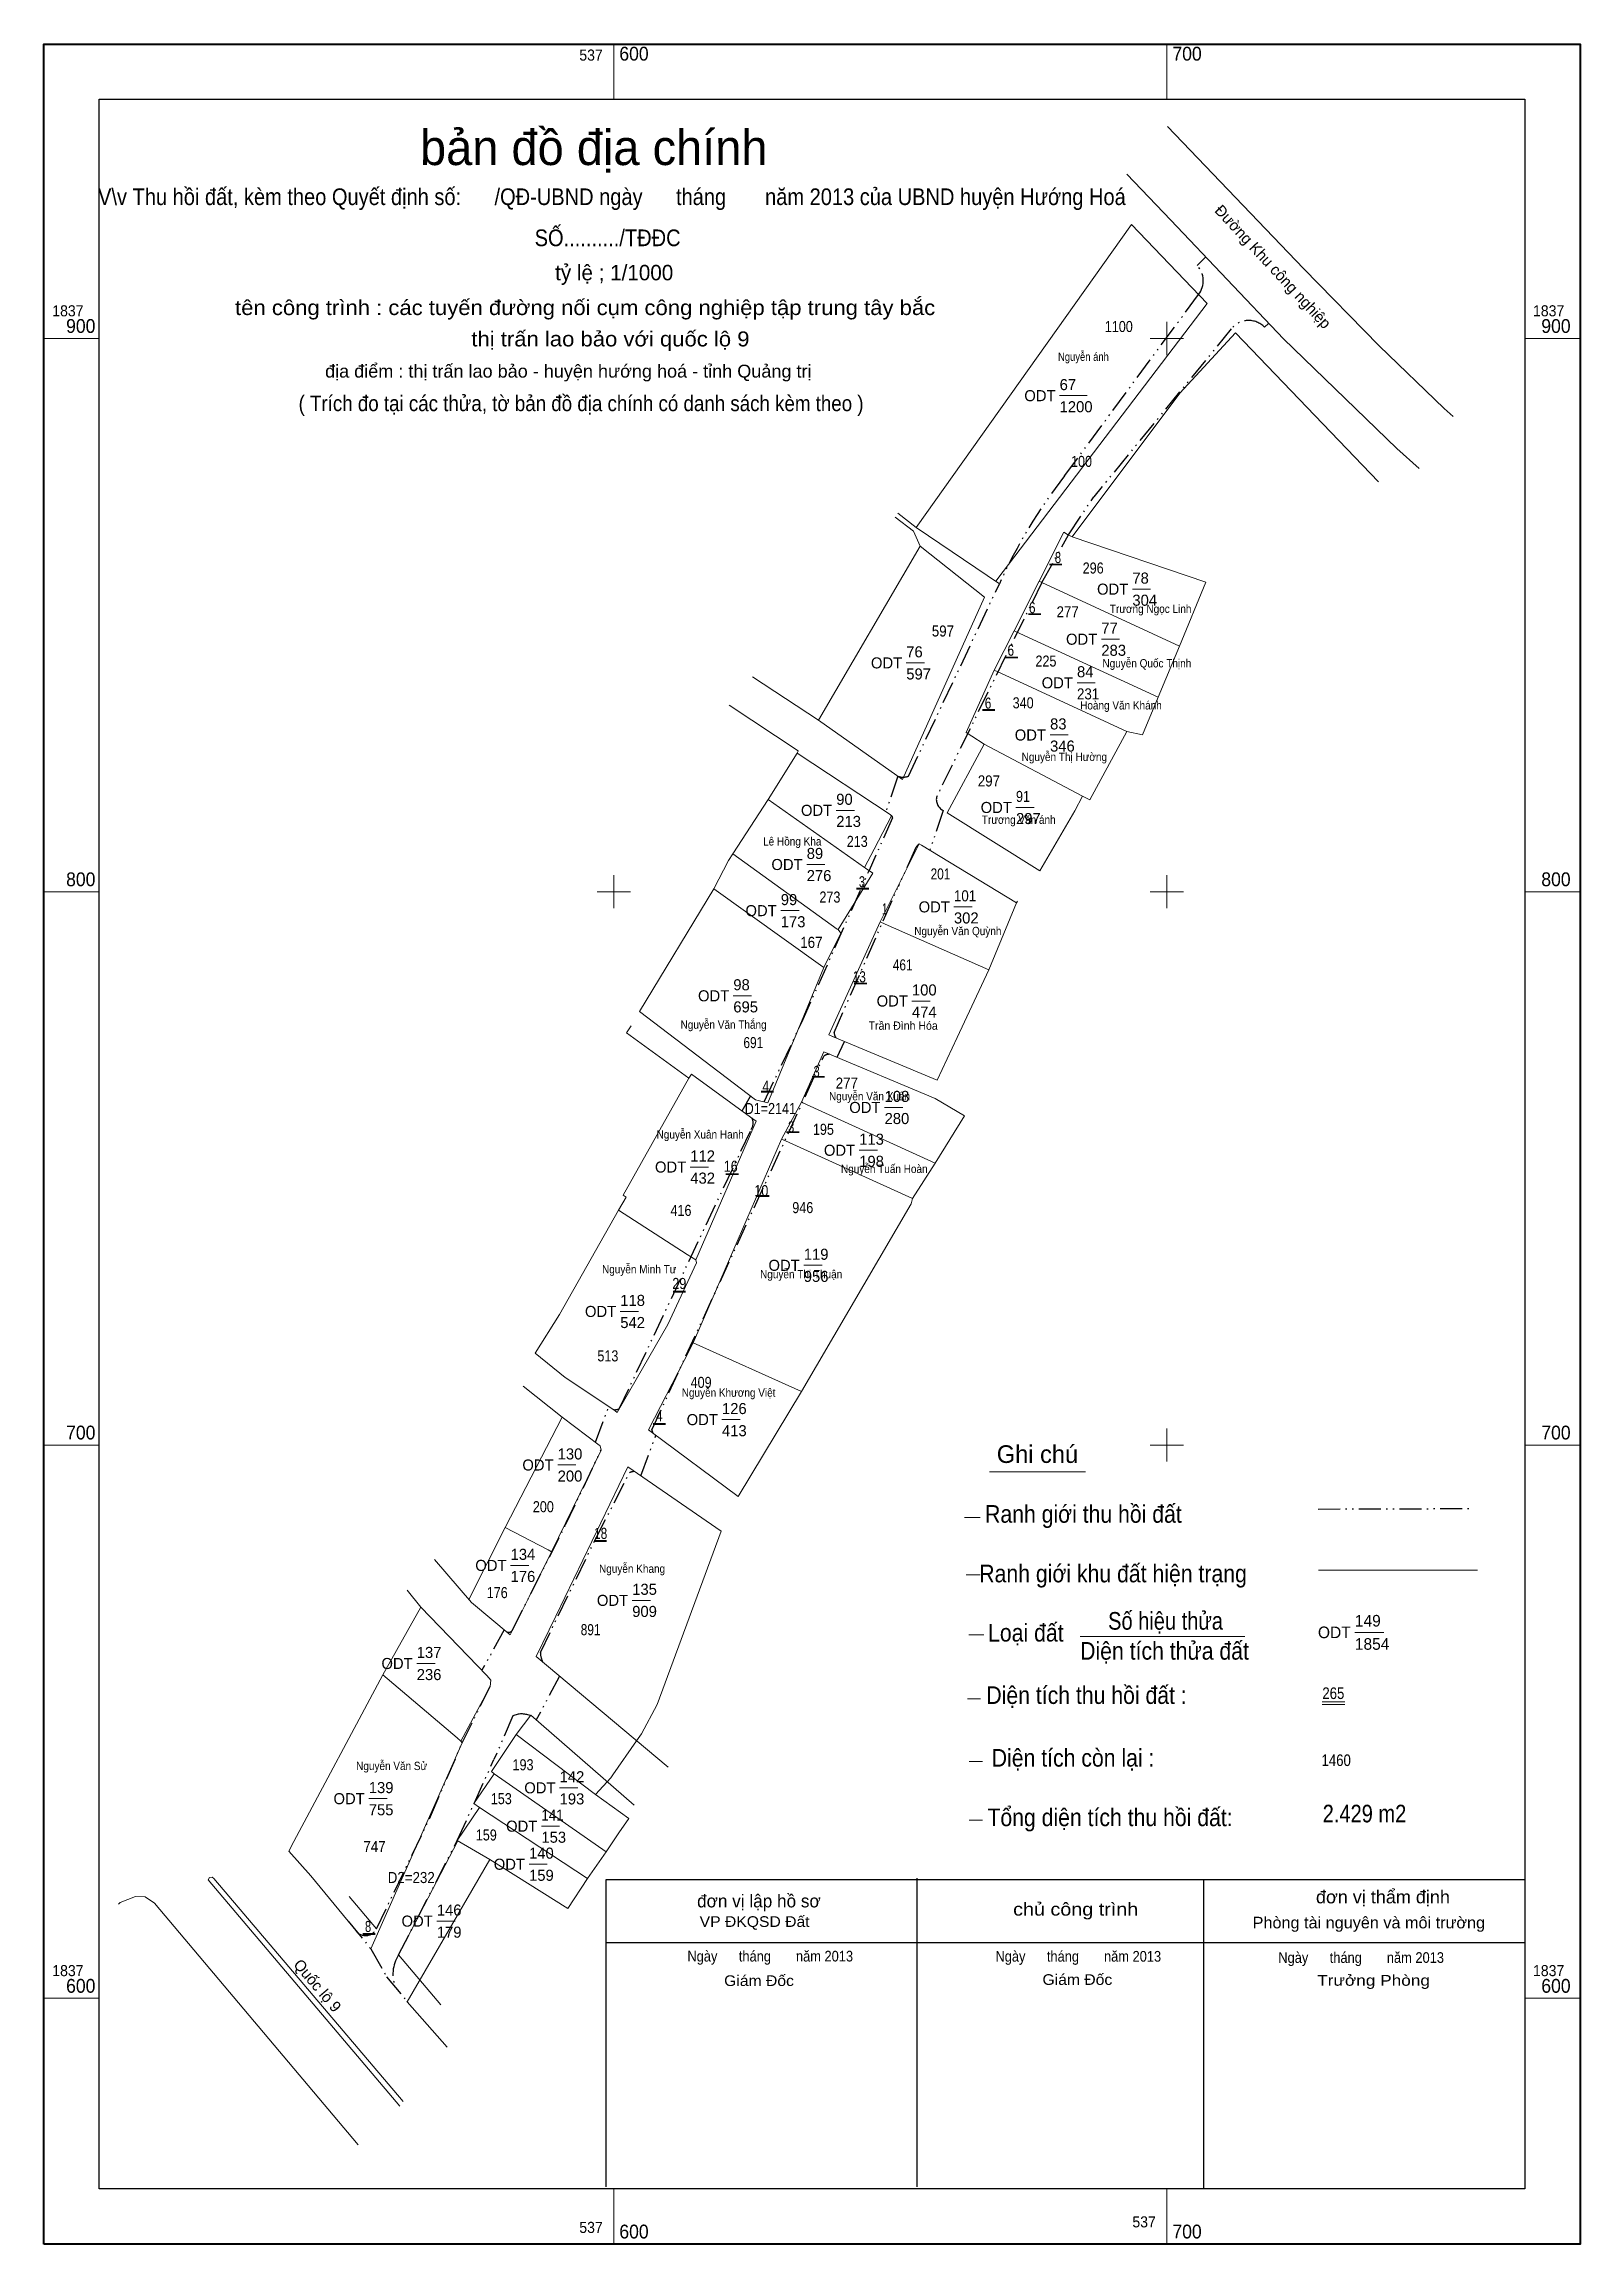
# Model space of a CAD drawing. Header units: metres. Extents: x 537059 to 537775, y 1837547 to 1837953.
# Drawn here: x 537058.5 to 537336.2, y 1837547.2 to 1837944.8 of the extents above; entities that cross this region are included whole.
import ezdxf
from ezdxf.enums import TextEntityAlignment as Align

# ---------------------------------------------------------------- set-up
doc = ezdxf.new("R2010")
doc.units = ezdxf.units.M
doc.header["$LTSCALE"] = 0.8
doc.linetypes.add('DASH_DOUBLE_DOT', pattern=[9.2, 5, -1.2, 0.3, -1.2, 0.3, -1.2])
for name, color, linetype, lineweight in [('1', 7, 'Continuous', 13), ('10', 7, 'DASH_DOUBLE_DOT', 25), ('22', 7, 'Continuous', 13), ('51', 7, 'Continuous', 13), ('61', 7, 'Continuous', 13), ('63', 7, 'Continuous', 13)]:
    doc.layers.add(name, color=color, linetype=linetype, lineweight=lineweight)
doc.layers.add('53', color=7, linetype='Continuous')
doc.layers.add('8', color=7, linetype='Continuous')

msp = doc.modelspace()

# ---------------------------------------------------------------- texts
at = {"layer": '10', "width": 0.85}
msp.add_text('176', height=2, dxfattribs=at).set_placement((537140.47, 1837663.91), align=Align.CENTER)
at = {"layer": '22'}
for s, height, p in [('bản đồ địa chính ', 6.354, (537159.105, 1837922.93)), ('tỷ lệ ; 1/1000', 2.789, (537161.62, 1837902.1)), ('Ghi chú', 3.189, (537238.145, 1837688.35)), ('đơn vị lập hồ sơ', 2.32, (537187.785, 1837608.02))]:
    msp.add_text(s, height=height, dxfattribs=at).set_placement(p, align=Align.CENTER)
for s, height, width, p in [('V\\v Thu hồi đất, kèm theo Quyết định số:      /QĐ-UBND ngày      tháng       năm 2013 của UBND huyện Hướng Hoá', 3.01, 0.9, (537161.205, 1837915.7)), ('SỐ........../TĐĐC', 3.013, 0.9, (537160.43, 1837908.27)), ('tên công trình : các tuyến đường nối cụm công nghiệp tập trung tây bắc', 2.712, 1.1, (537156.365, 1837895.82)), ('thị trấn lao bảo với quốc lộ 9', 2.712, 1.1, (537160.94, 1837890.15)), ('địa điểm : thị trấn lao bảo - huyện hướng hoá - tỉnh Quảng trị', 2.324, 1.05, (537153.32, 1837884.52)), ('( Trích đo tại các thửa, tờ bản đồ địa chính có danh sách kèm theo )', 2.813, 0.9, (537155.63, 1837878.45)), ('D1=2141', 2, 0.85, (537189.855, 1837751.41)), ('Ranh giới thu hồi đất', 3.186, 0.9, (537246.46, 1837677.54)), ('Ranh giới khu đất hiện trạng', 3.189, 0.9, (537251.82, 1837666.77)), ('Loại đất', 3.189, 0.9, (537236.05, 1837656.07)), ('Số hiệu thửa', 3.189, 0.85, (537261.305, 1837658.21)), ('Diện tích thửa đất', 3.189, 0.9, (537261.125, 1837652.79)), ('Diện tích thu hồi đất : ', 3.186, 0.9, (537247.56, 1837644.79)), ('Diện tích còn lại : ', 3.186, 0.9, (537245.125, 1837633.46)), ('Tổng diện tích thu hồi đất: ', 3.186, 0.9, (537251.805, 1837622.7)), ('2.429 m2', 3.19, 0.85, (537297.28, 1837623.38)), ('D2=232', 2, 0.9, (537124.925, 1837612.42)), ('đơn vị thẩm định', 2.32, 1.05, (537300.62, 1837608.75)), ('chủ công trình', 2.32, 1.15, (537245.06, 1837606.53)), ('VP ĐKQSD Đất', 1.93, 1.1, (537187.01, 1837604.49)), ('Phòng tài nguyên và môi trường', 2.088, 1.05, (537298.07, 1837604.23)), ('Ngày      tháng       năm 2013', 1.93, 0.9, (537189.835, 1837598.24)), ('Ngày      tháng       năm 2013', 1.93, 0.9, (537245.535, 1837598.21)), ('Ngày      tháng       năm 2013', 1.93, 0.9, (537296.675, 1837597.99)), ('Giám Đốc', 1.93, 1.1, (537187.805, 1837593.81)), ('Giám Đốc', 1.93, 1.1, (537245.365, 1837594.01)), ('Trưởng Phòng', 1.94, 1.2, (537298.92, 1837593.86))]:
    msp.add_text(s, height=height, dxfattribs=dict(at, width=width)).set_placement(p, align=Align.CENTER)
for s, rotation, p in [('Đường Khu công nghiệp', 312.898, (537279.9989, 1837903.8757)), ('Quốc lộ 9', 310.313, (537107.2046, 1837593.237))]:
    msp.add_text(s, height=2, rotation=rotation, dxfattribs=at).set_placement(p, align=Align.CENTER)
at = {"layer": '51'}
for height, p in [(2, (537241.42, 1837880.25)), (2, (537254.57, 1837845.28)), (2, (537248.96, 1837836.23)), (2, (537213.69, 1837831.95)), (2, (537244.56, 1837828.35)), (2, (537239.69, 1837818.92)), (2, (537201.03, 1837805.3)), (2, (537233.53, 1837805.82)), (2, (537195.69, 1837795.51)), (2, (537191, 1837787.17)), (2, (537222.31, 1837787.85)), (2, (537182.42, 1837771.78)), (2, (537214.72, 1837770.84)), (2, (537209.77, 1837751.6)), (2, (537174.64, 1837740.83)), (2, (537205.18, 1837743.86)), (2, (537195.16, 1837723.07)), (2, (537161.98, 1837714.73)), (2, (537180.37, 1837695.18)), (2, (537150.66, 1837686.98)), (2, (537142.15, 1837668.83)), (2, (537164.14, 1837662.51)), (2.099, (537294.79, 1837656.68)), (2, (537125.18, 1837651.1)), (2, (537116.51, 1837626.67)), (2, (537151.01, 1837628.63)), (2, (537147.72, 1837621.7)), (2, (537145.49, 1837614.82)), (2, (537128.81, 1837604.54))]:
    msp.add_text('ODT', height=height, dxfattribs=at).set_placement(p, align=Align.RIGHT)
for s, height, p in [('67', 2, (537242.16, 1837882.25)), ('1200', 2, (537242.16, 1837878.25)), ('78', 2, (537255.31, 1837847.28)), ('304', 2, (537255.31, 1837843.28)), ('77', 2, (537249.7, 1837838.23)), ('76', 2, (537214.43, 1837833.95)), ('283', 2, (537249.7, 1837834.23)), ('597', 2, (537214.43, 1837829.95)), ('84', 2, (537245.3, 1837830.35)), ('83', 2, (537240.43, 1837820.92)), ('346', 2, (537240.43, 1837816.92)), ('90', 2, (537201.77, 1837807.3)), ('213', 2, (537201.77, 1837803.3)), ('297', 2, (537234.27, 1837803.82)), ('89', 2, (537196.43, 1837797.51)), ('276', 2, (537196.43, 1837793.51)), ('99', 2, (537191.74, 1837789.17)), ('173', 2, (537191.74, 1837785.17)), ('302', 2, (537223.05, 1837785.85)), ('98', 2, (537183.16, 1837773.78)), ('100', 2, (537215.46, 1837772.84)), ('695', 2, (537183.16, 1837769.78)), ('474', 2, (537215.46, 1837768.84)), ('108', 2, (537210.51, 1837753.6)), ('280', 2, (537210.51, 1837749.6)), ('113', 2, (537205.92, 1837745.86)), ('112', 2, (537175.38, 1837742.83)), ('198', 2, (537205.92, 1837741.86)), ('432', 2, (537175.38, 1837738.83)), ('119', 2, (537195.9, 1837725.07)), ('956', 2, (537195.9, 1837721.07)), ('118', 2, (537162.72, 1837716.73)), ('542', 2, (537162.72, 1837712.73)), ('126', 2, (537181.11, 1837697.18)), ('413', 2, (537181.11, 1837693.18)), ('130', 2, (537151.4, 1837688.98)), ('200', 2, (537151.4, 1837684.98)), ('134', 2, (537142.89, 1837670.83)), ('176', 2, (537142.89, 1837666.83)), ('135', 2, (537164.88, 1837664.51)), ('909', 2, (537164.88, 1837660.51)), ('149', 2.099, (537295.54, 1837658.78)), ('137', 2, (537125.92, 1837653.1)), ('1854', 2.099, (537295.54, 1837654.58)), ('236', 2, (537125.92, 1837649.1)), ('142', 2, (537151.75, 1837630.63)), ('139', 2, (537117.25, 1837628.67)), ('193', 2, (537151.75, 1837626.63)), ('755', 2, (537117.25, 1837624.67)), ('153', 2, (537148.46, 1837619.7)), ('140', 2, (537146.23, 1837616.82)), ('159', 2, (537146.23, 1837612.82)), ('146', 2, (537129.55, 1837606.54)), ('179', 2, (537129.55, 1837602.54))]:
    msp.add_text(s, height=height, dxfattribs=at).set_placement(p)
for s, width, p in [('231', 0.9, (537245.3, 1837826.35)), ('91', 0.85, (537234.27, 1837807.82)), ('101', 0.9, (537223.05, 1837789.85)), ('141', 0.9, (537148.46, 1837623.7))]:
    msp.add_text(s, height=2, dxfattribs=dict(at, width=width)).set_placement(p)
at = {"layer": '53'}
for s, height, width, p in [('1100', 2, 0.85, (537250.33, 1837892.75)), ('296', 2, 0.85, (537246.33, 1837849.1)), ('277', 2, 0.9, (537241.6, 1837841.18)), ('597', 2, 0.9, (537219.05, 1837837.72)), ('225', 2, 0.85, (537237.79, 1837832.28)), ('340', 2, 0.85, (537233.67, 1837824.73)), ('297', 2, 0.9, (537227.36, 1837810.62)), ('213', 2, 0.85, (537203.67, 1837799.69)), ('201', 2, 0.8, (537218.83, 1837793.81)), ('273', 2, 0.85, (537198.73, 1837789.63)), ('167', 2, 0.9, (537195.27, 1837781.44)), ('461', 2, 0.8, (537212, 1837777.37)), ('691', 2, 0.8, (537184.99, 1837763.33)), ('277', 2, 0.9, (537201.67, 1837756)), ('195', 2, 0.85, (537197.55, 1837747.65)), ('416', 2, 0.85, (537171.8, 1837732.99)), ('513', 2, 0.85, (537158.58, 1837706.7)), ('409', 2, 0.85, (537175.44, 1837701.91)), ('200', 2, 0.85, (537146.91, 1837679.44)), ('891', 2, 0.8, (537155.57, 1837657.22)), ('265', 2.099, 0.85, (537289.66, 1837645.68)), ('1460', 2.099, 0.85, (537289.51, 1837633.57)), ('193', 2, 0.85, (537143.24, 1837632.8)), ('153', 2, 0.85, (537139.31, 1837626.67)), ('747', 2, 0.9, (537116.28, 1837618.02)), ('159', 2, 0.85, (537136.6, 1837620.11))]:
    msp.add_text(s, height=height, dxfattribs=dict(at, width=width)).set_placement(p)
at = {"layer": '61', "width": 0.85}
msp.add_text('946', height=2, dxfattribs=at).set_placement((537193.82, 1837733.5))
at = {"layer": '63', "width": 0.95}
for p in [(537159.55, 1837941.81), (537259.55, 1837550.18), (537159.55, 1837549.18)]:
    msp.add_text('537', height=2, dxfattribs=at).set_placement(p, align=Align.RIGHT)
for s, height, p in [('600', 2.5, (537162.55, 1837941.81)), ('700', 2.5, (537262.55, 1837941.81)), ('1837', 2, (537060.02, 1837895.59)), ('1837', 2, (537327.75, 1837895.59)), ('900', 2.5, (537062.52, 1837892.59)), ('900', 2.5, (537329.25, 1837892.59)), ('800', 2.5, (537062.52, 1837792.59)), ('800', 2.5, (537329.25, 1837792.59)), ('700', 2.5, (537062.52, 1837692.59)), ('700', 2.5, (537329.25, 1837692.59)), ('1837', 2, (537060.02, 1837595.59)), ('1837', 2, (537327.75, 1837595.59)), ('600', 2.5, (537062.52, 1837592.59)), ('600', 2.5, (537329.25, 1837592.59)), ('600', 2.5, (537162.55, 1837548.18)), ('700', 2.5, (537262.55, 1837548.18))]:
    msp.add_text(s, height=height, dxfattribs=at).set_placement(p)
at = {"layer": '63'}
for s, width, p in [('Nguyễn ánh', 0.85, (537246.46, 1837887.54)), ('Trương Ngọc Linh', 0.9, (537258.615, 1837841.98)), ('Nguyễn Quốc Thịnh', 0.9, (537257.93, 1837832.13)), ('Hoàng Văn Khánh', 0.9, (537253.25, 1837824.53)), ('Nguyễn Thị Hường', 0.9, (537243.01, 1837815.22)), ('Trương Văn ánh', 0.9, (537234.77, 1837803.86)), ('Lê Hồng Kha', 0.9, (537193.815, 1837799.94)), ('Nguyễn Văn Quỳnh', 0.9, (537223.755, 1837783.74)), ('Nguyễn Văn Thắng', 0.9, (537181.4, 1837766.82)), ('Trần Đình Hóa', 0.95, (537213.87, 1837766.64)), ('Nguyễn Văn Xuân', 0.9, (537207.79, 1837753.88)), ('Nguyễn Xuân Hanh', 0.9, (537177.165, 1837746.98)), ('Nguyễn Tuấn Hoàn', 0.9, (537210.455, 1837740.75)), ('Nguyễn Minh Tư', 0.9, (537166.145, 1837722.61)), ('Nguyễn Thị Thuận', 0.9, (537195.425, 1837721.72)), ('Nguyễn Khương Việt', 0.9, (537182.305, 1837700.31)), ('Nguyễn Khang', 0.9, (537164.855, 1837668.49)), ('Nguyễn Văn Sử', 0.9, (537121.39, 1837632.84))]:
    msp.add_text(s, height=1.5, dxfattribs=dict(at, width=width)).set_placement(p, align=Align.CENTER)
at = {"layer": '8'}
for s, width, p in [('100', 0.85, (537246.115, 1837868.37)), ('8', 0.75, (537241.86, 1837850.99)), ('6', 0.8, (537237.2, 1837841.93)), ('6', 0.8, (537233.33, 1837834.24)), ('6', 0.8, (537229.22, 1837824.68)), ('3', 0.75, (537206.42, 1837792.4)), ('1', 0.65, (537210.525, 1837787.49)), ('13', 0.8, (537205.935, 1837775.22)), ('3', 0.75, (537198.22, 1837758.11)), ('4', 0.8, (537189.015, 1837755.42)), ('3', 0.75, (537193.62, 1837748.1)), ('16', 0.85, (537182.695, 1837740.98)), ('10', 0.85, (537188.22, 1837736.56)), ('29', 0.85, (537173.395, 1837719.79)), ('4', 0.8, (537169.765, 1837695.87)), ('18', 0.8, (537159.175, 1837674.62)), ('8', 0.75, (537117.12, 1837603.57))]:
    msp.add_text(s, height=2, dxfattribs=dict(at, width=width)).set_placement(p, align=Align.CENTER)

# ---------------------------------------------------------------- linework, layer by layer
at = {"layer": '1'}
for p, q in [((537268.85, 1837897.91), (537255.15, 1837912.16)), ((537262.27, 1837912.97), (537282.63, 1837891.55)), ((537299.82, 1837865.69), (537273.95, 1837892.59))]:
    msp.add_line(p, q, dxfattribs=at)
at = {"layer": '10'}
for p, q in [((537268.59, 1837906.32), (537267.01, 1837904.78)), ((537243.05, 1837866.75), (537267.28, 1837899.55)), ((537279.22, 1837893.61), (537279.94, 1837894.3)), ((537273.19, 1837893.3), (537248.33, 1837862.97)), ((537243.79, 1837856.12), (537248.33, 1837862.97)), ((537238.95, 1837847.48), (537243.76, 1837856.08)), ((537214.84, 1837812.48), (537231.26, 1837847.26)), ((537238.95, 1837847.48), (537219.94, 1837808.83)), ((537212.91, 1837812.47), (537210.72, 1837806.03)), ((537221.13, 1837806.29), (537218.68, 1837799.1)), ((537211.92, 1837804.93), (537207.71, 1837795.41)), ((537216.18, 1837799.58), (537212.94, 1837792.46)), ((537195.55, 1837768.02), (537207.71, 1837795.41)), ((537201.38, 1837766.13), (537212.94, 1837792.46)), ((537188.74, 1837753.59), (537195.55, 1837768.02)), ((537201.91, 1837761.66), (537203.27, 1837764.53)), ((537168.45, 1837694.32), (537199.53, 1837761.89)), ((537184.78, 1837751.97), (537186.27, 1837754.67)), ((537162.53, 1837698.12), (537186.39, 1837748.62)), ((537158.23, 1837692.09), (537160.67, 1837698.55)), ((537166.42, 1837686.03), (537169.17, 1837693.34)), ((537141.75, 1837658.18), (537137.69, 1837650.87)), ((537134.14, 1837637.77), (537139.19, 1837647.95)), ((537151.73, 1837649.82), (537147.53, 1837641.91)), ((537143.31, 1837642.65), (537139.88, 1837634.72))]:
    msp.add_line(p, q, dxfattribs=at)
at = {"layer": '10', "linetype": 'Continuous', "lineweight": 13}
for p, q in [((537215.75, 1837856.75), (537212.45, 1837859.28)), ((537216.19, 1837857.43), (537212.89, 1837859.99)), ((537129.11, 1837670.88), (537135.82, 1837663.15)), ((537126.64, 1837662.29), (537124.19, 1837665.38)), ((537142.81, 1837657.3), (537135.82, 1837663.15)), ((537171.35, 1837633.37), (537147.53, 1837653.34)), ((537143.89, 1837639.27), (537146.56, 1837642.75)), ((537146.56, 1837642.75), (537165.24, 1837626.51)), ((537113.69, 1837609.99), (537118.64, 1837604.15))]:
    msp.add_line(p, q, dxfattribs=at)
at = {"layer": '10'}
for points in [[(537143.26, 1837658.19), (537152.84, 1837677.17), (537159.26, 1837690.68)], [(537148.27, 1837654.11), (537158.26, 1837674.59), (537164.36, 1837686.55)], [(537118.64, 1837604.15), (537128.42, 1837624.45), (537134.14, 1837637.77)], [(537122.65, 1837599.42), (537133.25, 1837620.11), (537139.88, 1837634.72)]]:
    msp.add_lwpolyline(points, dxfattribs=at)
at = {"layer": '10', "linetype": 'Continuous', "lineweight": 13}
msp.add_lwpolyline([(537133.36, 1837620.05), (537122.65, 1837599.42), (537130.29, 1837590.39)], dxfattribs=at)
at = {"layer": '10'}
for centre, radius, start, end in [((537264.1281, 1837902.0103), 4, 321.98429, 43.92849), ((537276.3374, 1837890.8366), 4, 43.92874, 141.98581), ((537321.6718, 1837805.878), 99.4352, 142.2521, 155.40626), ((537213.8513, 1837815.0182), 2.7165, 249.66088, 291.17141), ((537222.0297, 1837808.2583), 2.1695, 164.69143, 245.30662), ((537211.5964, 1837805.0395), 0.3431, 340.86704, 58.20913), ((537217.9683, 1837798.5144), 2.0902, 125.23914, 149.19478), ((537203.3741, 1837766.2899), 2.0006, 184.56194, 213.83558), ((537200.6281, 1837760.223), 2, 92.13442, 123.40607), ((537184.7503, 1837749.7742), 2, 324.90038, 27.55737), ((537161.7654, 1837699.9743), 2, 262.93596, 292.25483), ((537169.3219, 1837694.3178), 0.875, 180.07992, 230.38631), ((537165.3262, 1837684.7988), 2, 90.51328, 118.98048), ((537142.5485, 1837658.5247), 0.7833, 222.41455, 334.79287), ((537152.2706, 1837654.184), 4, 181.00462, 207.44578), ((537144.8994, 1837638.981), 4, 67.87793, 113.43893), ((537116.6665, 1837605.1129), 2.1928, 211.67689, 333.98442), ((537127.9073, 1837595.9584), 6.2976, 146.64366, 203.15107)]:
    msp.add_arc(centre, radius, start, end, dxfattribs=at)
at = {"layer": '22'}
for p, q in [((537254.29, 1837921.27), (537262.27, 1837912.97)), ((537216.19, 1837857.43), (537255.15, 1837912.16)), ((537273.95, 1837892.59), (537263.91, 1837881.7)), ((537244.4, 1837855.72), (537263.91, 1837881.7)), ((537216.97, 1837854.02), (537198.55, 1837822.57)), ((537215.75, 1837856.75), (537216.97, 1837854.02)), ((537231.26, 1837847.26), (537216.19, 1837857.43)), ((537268.62, 1837847.55), (537244.4, 1837855.72)), ((537240.32, 1837850.81), (537242.57, 1837850.81)), ((537240.32, 1837850.65), (537242.57, 1837850.65)), ((537236.51, 1837841.84), (537238.76, 1837841.84)), ((537236.51, 1837841.68), (537238.76, 1837841.68)), ((537232.38, 1837834.01), (537234.63, 1837834.01)), ((537198.55, 1837822.57), (537186.65, 1837830.46)), ((537232.38, 1837833.85), (537234.63, 1837833.85)), ((537228.2, 1837824.5), (537230.45, 1837824.5)), ((537228.2, 1837824.34), (537230.45, 1837824.34)), ((537228.51, 1837818.29), (537246.32, 1837808.87)), ((537194.7, 1837816.64), (537211.49, 1837805.52)), ((537189.45, 1837808.28), (537206.88, 1837795.97)), ((537234.34, 1837789.57), (537217.21, 1837799.99)), ((537207.04, 1837795.86), (537206.88, 1837795.97)), ((537205.43, 1837792.23), (537207.68, 1837792.23)), ((537205.43, 1837792.07), (537207.68, 1837792.07)), ((537234.34, 1837789.57), (537229.34, 1837777.45)), ((537234.34, 1837789.57), (537234.57, 1837789.87)), ((537205.02, 1837775.08), (537207.27, 1837775.08)), ((537205.02, 1837774.92), (537207.27, 1837774.92)), ((537188.2, 1837755.53), (537190.45, 1837755.53)), ((537188.2, 1837755.37), (537190.45, 1837755.37)), ((537197.4, 1837758.22), (537199.65, 1837758.22)), ((537197.4, 1837758.06), (537199.65, 1837758.06)), ((537192.8, 1837748.21), (537195.05, 1837748.21)), ((537192.8, 1837748.05), (537195.05, 1837748.05)), ((537181.83, 1837740.63), (537184.08, 1837740.63)), ((537181.83, 1837740.47), (537184.08, 1837740.47)), ((537187.4, 1837736.67), (537189.65, 1837736.67)), ((537187.4, 1837736.51), (537189.65, 1837736.51)), ((537151.73, 1837715.15), (537162.4, 1837734.02)), ((537172.29, 1837719.39), (537174.54, 1837719.39)), ((537172.29, 1837719.23), (537174.54, 1837719.23)), ((537175.92, 1837710.08), (537195.51, 1837701.29)), ((537152.2, 1837696.6), (537145.15, 1837702.21)), ((537152.2, 1837696.6), (537158.9, 1837691.59)), ((537168.66, 1837695.47), (537170.91, 1837695.47)), ((537168.66, 1837695.31), (537170.91, 1837695.31)), ((537229.49, 1837686.73), (537246.81, 1837686.73)), ((537149.7, 1837672.63), (537141.88, 1837676.7)), ((537227.79, 1837678.51), (537224.93, 1837678.51)), ((537157.98, 1837674.31), (537160.23, 1837674.31)), ((537157.98, 1837674.15), (537160.23, 1837674.15)), ((537227.79, 1837668.15), (537225.25, 1837668.15)), ((537288.99, 1837668.96), (537317.73, 1837668.96)), ((537135.41, 1837663.81), (537135.35, 1837663.69)), ((537142.81, 1837657.3), (537146.22, 1837664.13)), ((537126.64, 1837662.29), (537119.8, 1837650.04)), ((537147.53, 1837653.34), (537151.06, 1837660.66)), ((537228.43, 1837657.26), (537225.73, 1837657.26)), ((537245.88, 1837657), (537275.67, 1837657)), ((537103.67, 1837619.95), (537119.8, 1837650.04)), ((537169.38, 1837644.68), (537166.54, 1837639.38)), ((537227.88, 1837645.74), (537225.48, 1837645.74)), ((537289.63, 1837645.19), (537293.7, 1837645.19)), ((537289.63, 1837644.7), (537293.7, 1837644.7)), ((537228.2, 1837634.41), (537225.81, 1837634.41)), ((537164.29, 1837624.08), (537158.23, 1837628.4)), ((537137.26, 1837626.09), (537133.25, 1837620.11)), ((537137.26, 1837626.09), (537156.82, 1837613.23)), ((537164.29, 1837624.08), (537162.47, 1837621.48)), ((537228.2, 1837623.81), (537225.81, 1837623.81)), ((537133.25, 1837620.11), (537139.12, 1837616.7)), ((537124.2, 1837590.97), (537139.12, 1837616.7)), ((537160.17, 1837618.08), (537156.82, 1837613.23)), ((537125.79, 1837606.15), (537125.45, 1837605.52)), ((537116.17, 1837603.3), (537118.42, 1837603.3)), ((537116.17, 1837603.14), (537118.42, 1837603.14)), ((537124.11, 1837591.07), (537124.2, 1837590.97)), ((537131.44, 1837582.75), (537124.2, 1837590.97))]:
    msp.add_line(p, q, dxfattribs=at)
at = {"layer": '22', "lineweight": 25}
for p, q in [((537326.25, 1837612.97), (537160.1, 1837612.97)), ((537160.1, 1837612.97), (537160.1, 1837557.53)), ((537216.35, 1837613.32), (537216.35, 1837557.53)), ((537268.17, 1837612.97), (537268.17, 1837557.18)), ((537125.79, 1837606.15), (537125.36, 1837605.27)), ((537326.25, 1837601.61), (537160.1, 1837601.61))]:
    msp.add_line(p, q, dxfattribs=at)
at = {"layer": '22', "linetype": 'DASH_DOUBLE_DOT', "lineweight": 25}
for p, q in [((537113.5, 1837605.55), (537117.64, 1837600.5)), ((537117.64, 1837600.5), (537120.47, 1837595.48)), ((537120.47, 1837595.48), (537124.11, 1837591.07))]:
    msp.add_line(p, q, dxfattribs=at)
at = {"layer": '22'}
for points in [[(537313.34, 1837877.48), (537311.69, 1837878.94), (537299.96, 1837890.27), (537286.24, 1837904.24), (537261.66, 1837929.9)], [(537268.85, 1837897.91), (537231.97, 1837849.48), (537230.61, 1837847.7)], [(537307.14, 1837868.08), (537303.11, 1837871.68), (537282.63, 1837891.55)], [(537216.97, 1837854.02), (537228.6, 1837844.83), (537213.75, 1837811.88), (537198.55, 1837822.57)], [(537238.44, 1837847.71), (537242.91, 1837856.56), (537243.58, 1837856.18), (537244.4, 1837855.72)], [(537230.33, 1837831.63), (537233.93, 1837838.77), (537238.44, 1837847.71)], [(537238.44, 1837847.71), (537238.95, 1837847.48), (537263.82, 1837836)], [(537259.98, 1837826.76), (537263.82, 1837836), (537268.62, 1837847.55)], [(537233.93, 1837838.77), (537234.97, 1837838.29), (537259.98, 1837826.76)], [(537230.33, 1837831.63), (537225.26, 1837820.35), (537226.29, 1837819.69), (537228.51, 1837818.29)], [(537230.33, 1837831.63), (537231.54, 1837831.07), (537254.29, 1837820.58)], [(537259.98, 1837826.76), (537257.15, 1837819.94), (537254.29, 1837820.58)], [(537194.7, 1837816.64), (537194.9, 1837817.03), (537182.38, 1837825.33)], [(537228.51, 1837818.29), (537221.82, 1837805.85), (537238.58, 1837795.35), (537244.89, 1837806.23), (537246.32, 1837808.87)], [(537254.29, 1837820.58), (537247.6, 1837808.21), (537246.32, 1837808.87)], [(537194.7, 1837816.64), (537189.45, 1837808.28), (537183.06, 1837798.44)], [(537211.49, 1837805.52), (537211.78, 1837805.33), (537208.62, 1837799.29), (537206.88, 1837795.97)], [(537183.06, 1837798.44), (537182.29, 1837797.22), (537179.62, 1837792.12)], [(537202.12, 1837784.74), (537201.96, 1837784.85), (537183.06, 1837798.44)], [(537217.21, 1837799.99), (537216.78, 1837800.25), (537209.7, 1837786.14)], [(537202.12, 1837784.74), (537208.38, 1837794.96), (537207.04, 1837795.86)], [(537187.67, 1837753.85), (537187.19, 1837753.97), (537166.2, 1837769.92), (537179.62, 1837792.12)], [(537199.52, 1837777.9), (537198.95, 1837778.31), (537179.62, 1837792.12)], [(537202.12, 1837784.74), (537202.59, 1837784.1), (537199.52, 1837777.9)], [(537201.25, 1837765.37), (537200.44, 1837765.71), (537209.7, 1837786.14)], [(537209.7, 1837786.14), (537210.63, 1837785.73), (537229.34, 1837777.45)], [(537199.52, 1837777.9), (537189.37, 1837753.44), (537187.67, 1837753.85)], [(537229.34, 1837777.45), (537223.62, 1837765.22), (537220, 1837757.54), (537201.08, 1837765.44)], [(537175.13, 1837757.91), (537163.84, 1837766.08), (537164.67, 1837767.35)], [(537199.92, 1837762.49), (537199.53, 1837762.65), (537195.5, 1837753.57)], [(537219.63, 1837742.55), (537224.96, 1837751.08), (537219.67, 1837754.23), (537199.84, 1837762.52)], [(537186.29, 1837750.87), (537175.62, 1837758.62), (537175.13, 1837757.91)], [(537162.4, 1837734.02), (537163.77, 1837736.39), (537163.22, 1837736.73), (537175.13, 1837757.91)], [(537195.5, 1837753.57), (537191.88, 1837746.86), (537178.56, 1837716.17), (537175.92, 1837710.08)], [(537176.38, 1837725.05), (537187.29, 1837750.14), (537186.29, 1837750.87)], [(537191.88, 1837746.86), (537192.57, 1837746.55), (537215.57, 1837736.16), (537219.63, 1837742.55), (537195.75, 1837753.45), (537195.5, 1837753.57)], [(537195.51, 1837701.29), (537215.3, 1837735.16), (537215.57, 1837736.16)], [(537162.4, 1837734.02), (537174.84, 1837726.04), (537176.38, 1837725.05)], [(537176.38, 1837725.05), (537176.53, 1837724.51), (537171.3, 1837713.4), (537162.13, 1837697.44), (537161.8, 1837697.74)], [(537161.8, 1837697.74), (537161.55, 1837697.97), (537152.75, 1837703.82), (537147.31, 1837708.22), (537151.73, 1837715.15)], [(537168.33, 1837693.97), (537167.85, 1837694.33), (537174.27, 1837706.86), (537175.92, 1837710.08)], [(537195.51, 1837701.29), (537184.02, 1837682.29), (537168.3, 1837693.99)], [(537152.2, 1837696.6), (537141.88, 1837676.7), (537135.35, 1837663.69)], [(537158.9, 1837691.59), (537159.07, 1837691.46), (537159.26, 1837690.68), (537150.31, 1837672.31)], [(537164.09, 1837687.64), (537180.95, 1837676.01), (537169.38, 1837644.68)], [(537126.64, 1837662.29), (537138.59, 1837649.94), (537139.29, 1837649.07), (537139.19, 1837647.95), (537133.92, 1837638.08)], [(537133.92, 1837638.08), (537133.22, 1837638.67), (537119.8, 1837650.04)], [(537139.92, 1837632.18), (537139.46, 1837632.58), (537143.89, 1837639.27), (537158.23, 1837628.4)], [(537166.54, 1837639.38), (537165.67, 1837638.13), (537161.36, 1837631.99), (537160.99, 1837631.46), (537158.23, 1837628.4)], [(537117.64, 1837600.5), (537134.14, 1837637.77), (537133.92, 1837638.08)], [(537139.92, 1837632.18), (537136.26, 1837626.78), (537137.26, 1837626.09)], [(537162.47, 1837621.48), (537160.17, 1837618.08), (537139.92, 1837632.18)], [(537103.67, 1837619.95), (537102.77, 1837618.17), (537106.79, 1837613.73), (537113.5, 1837605.55)], [(537156.82, 1837613.23), (537153.24, 1837607.8), (537139.12, 1837616.7)], [(537122.89, 1837572.12), (537088.23, 1837613.01), (537088.45, 1837613.43), (537088.92, 1837613.51), (537089.26, 1837613.26), (537123.47, 1837572.94)], [(537115.33, 1837565.08), (537078.53, 1837608.79), (537076.79, 1837609.95), (537075.07, 1837610), (537072.27, 1837608.93), (537072, 1837608.59)]]:
    msp.add_lwpolyline(points, dxfattribs=at)
at = {"layer": '51'}
for p, q in [((537242.16, 1837881.25), (537247.16, 1837881.25)), ((537255.31, 1837846.28), (537258.61, 1837846.28)), ((537249.7, 1837837.23), (537253, 1837837.23)), ((537214.43, 1837832.95), (537217.73, 1837832.95)), ((537245.3, 1837829.35), (537248.6, 1837829.35)), ((537240.43, 1837819.92), (537243.73, 1837819.92)), ((537201.77, 1837806.3), (537205.07, 1837806.3)), ((537234.27, 1837806.82), (537237.57, 1837806.82)), ((537196.43, 1837796.51), (537199.73, 1837796.51)), ((537191.74, 1837788.17), (537195.04, 1837788.17)), ((537223.05, 1837788.85), (537226.35, 1837788.85)), ((537183.16, 1837772.78), (537186.46, 1837772.78)), ((537215.46, 1837771.84), (537218.76, 1837771.84)), ((537210.51, 1837752.6), (537213.81, 1837752.6)), ((537205.92, 1837744.86), (537209.22, 1837744.86)), ((537175.38, 1837741.83), (537178.68, 1837741.83)), ((537195.9, 1837724.07), (537199.2, 1837724.07)), ((537162.72, 1837715.73), (537166.02, 1837715.73)), ((537181.11, 1837696.18), (537184.41, 1837696.18)), ((537151.4, 1837687.98), (537154.7, 1837687.98)), ((537142.89, 1837669.83), (537146.19, 1837669.83)), ((537164.88, 1837663.51), (537168.18, 1837663.51)), ((537295.54, 1837657.73), (537300.79, 1837657.73)), ((537125.92, 1837652.1), (537129.22, 1837652.1)), ((537117.25, 1837627.67), (537120.55, 1837627.67)), ((537151.75, 1837629.63), (537155.05, 1837629.63)), ((537148.46, 1837622.7), (537151.76, 1837622.7)), ((537146.23, 1837615.82), (537149.53, 1837615.82)), ((537129.55, 1837605.54), (537132.85, 1837605.54))]:
    msp.add_line(p, q, dxfattribs=at)
at = {"layer": '61'}
for p, q in [((537151.06, 1837660.66), (537164.09, 1837687.64)), ((537146.22, 1837664.13), (537150.31, 1837672.31)), ((537150.31, 1837672.31), (537149.7, 1837672.63))]:
    msp.add_line(p, q, dxfattribs=at)
at = {"layer": '63'}
for p, q in [((537161.55, 1837934.81), (537161.55, 1837944.81)), ((537261.55, 1837934.81), (537261.55, 1837944.81)), ((537261.55, 1837888.59), (537261.55, 1837894.59)), ((537058.52, 1837891.59), (537068.52, 1837891.59)), ((537258.55, 1837891.59), (537264.55, 1837891.59)), ((537326.25, 1837891.59), (537336.25, 1837891.59)), ((537161.55, 1837788.59), (537161.55, 1837794.59)), ((537261.55, 1837788.59), (537261.55, 1837794.59)), ((537058.52, 1837791.59), (537068.52, 1837791.59)), ((537158.55, 1837791.59), (537164.55, 1837791.59)), ((537258.55, 1837791.59), (537264.55, 1837791.59)), ((537326.25, 1837791.59), (537336.25, 1837791.59)), ((537058.52, 1837691.59), (537068.52, 1837691.59)), ((537258.55, 1837691.59), (537264.55, 1837691.59)), ((537261.55, 1837688.59), (537261.55, 1837694.59)), ((537326.25, 1837691.59), (537336.25, 1837691.59)), ((537058.52, 1837591.59), (537068.52, 1837591.59)), ((537326.25, 1837591.59), (537336.25, 1837591.59)), ((537161.55, 1837547.18), (537161.55, 1837557.18)), ((537261.55, 1837547.18), (537261.55, 1837557.18))]:
    msp.add_line(p, q, dxfattribs=at)
at = {"layer": '63', "linetype": 'DASH_DOUBLE_DOT', "lineweight": 25}
msp.add_line((537288.89, 1837680.02), (537317.09, 1837680.11), dxfattribs=at)
at = {"layer": '63', "lineweight": 40}
msp.add_lwpolyline([(537058.52, 1837547.18), (537058.52, 1837944.81), (537336.25, 1837944.81), (537336.25, 1837547.18)], close=True, dxfattribs=at)
at = {"layer": '63', "lineweight": 25}
msp.add_lwpolyline([(537068.52, 1837557.18), (537068.52, 1837934.81), (537326.25, 1837934.81), (537326.25, 1837557.18)], close=True, dxfattribs=at)

msp.set_redraw_order([(e.dxf.handle, doc.entitydb.next_handle()) for e in msp.query("TEXT MTEXT ATTDEF DIMENSION ARC_DIMENSION")])  # texts and dimensions are drawn at this point

doc.saveas('drawing.dxf')
